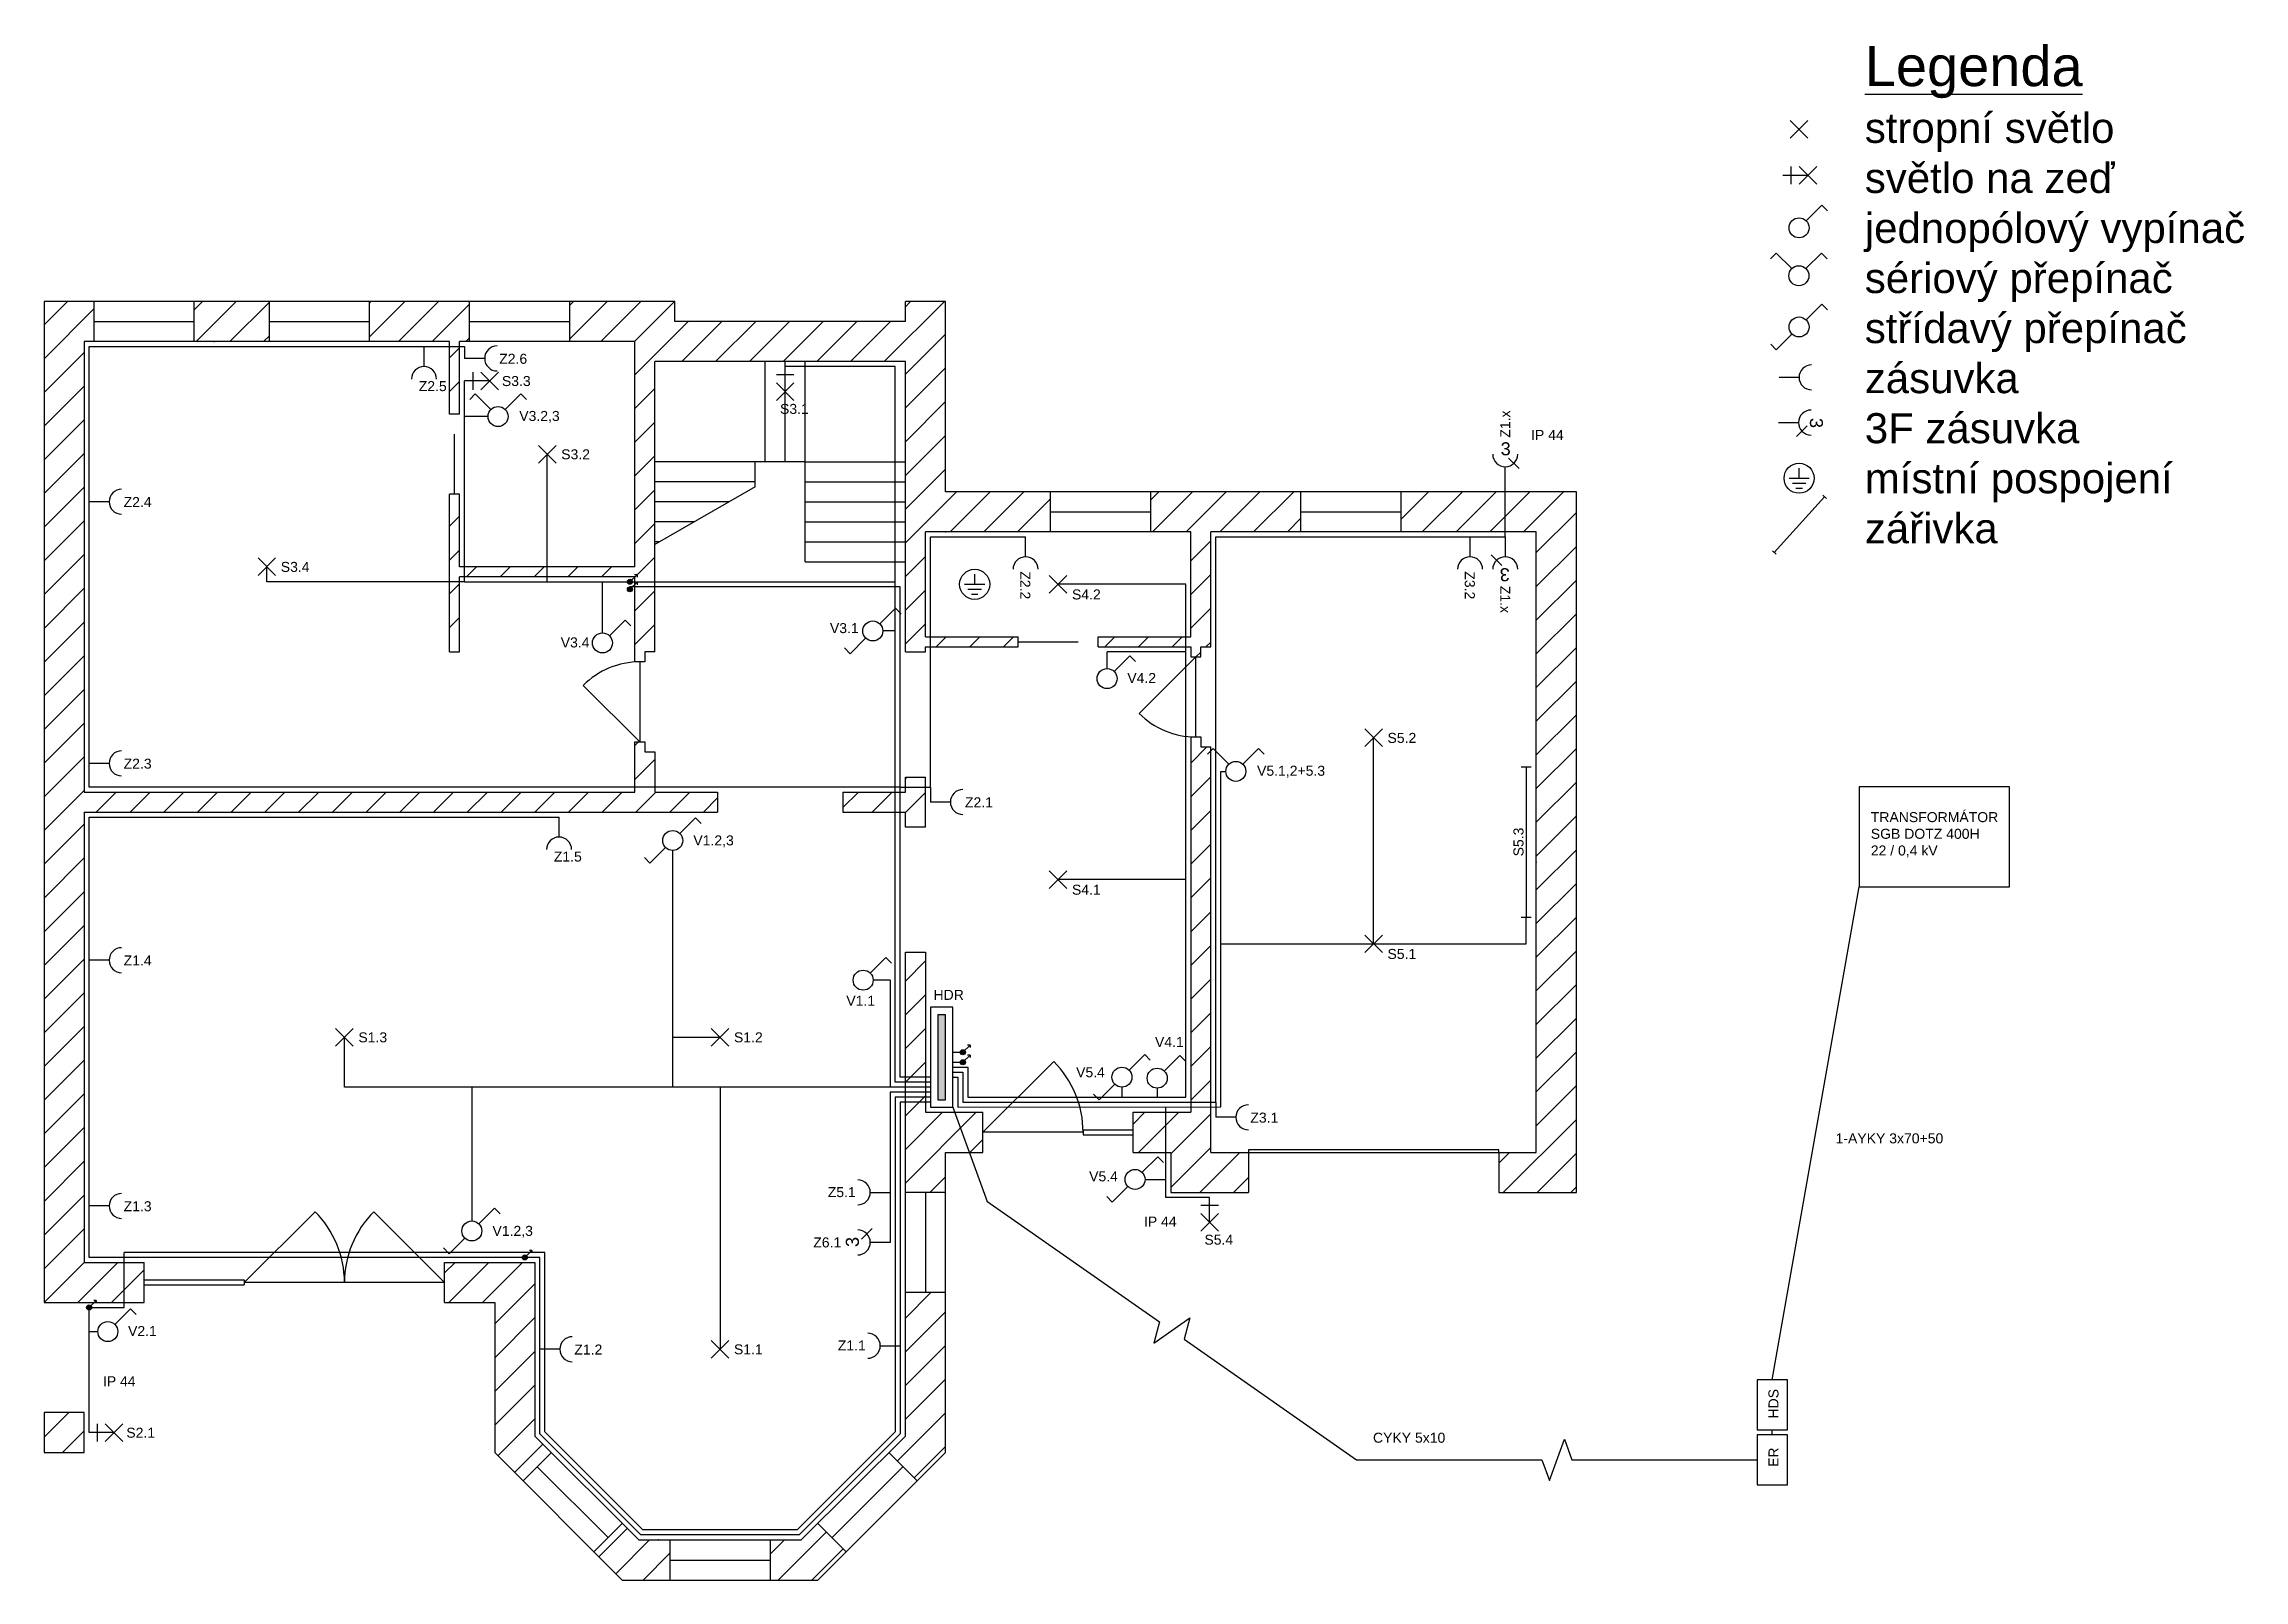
# Model space of a CAD drawing. Header units: millimetres. Extents: x 4285 to 75826, y 2195 to 40915.
# Drawn here: x 5000 to 26966, y 2227 to 17573 of the extents above; entities that cross this region are included whole.
import ezdxf
from ezdxf.enums import TextEntityAlignment as Align

# ---------------------------------------------------------------- set-up
doc = ezdxf.new("R2010")
doc.units = ezdxf.units.MM
doc.header["$LTSCALE"] = 10
for name, color, linetype in [('DVERE', 254, 'Continuous'), ('LEGENDA', 254, 'Continuous'), ('MISTNI_POSPOJENI', 80, 'Continuous'), ('PRIPOJKA', 5, 'Continuous'), ('SVETLA', 40, 'Continuous'), ('ZASUVKY', 10, 'Continuous'), ('ZDI', 7, 'Continuous')]:
    doc.layers.add(name, color=color, linetype=linetype)
doc.styles.get("Standard").update_dxf_attribs({"font": 'arial.ttf'})

msp = doc.modelspace()

# ---------------------------------------------------------------- texts
at = {"layer": 'LEGENDA', "insert": (23179.854, 17552.186), "char_height": 300, "attachment_point": 1}
msp.add_mtext_dynamic_manual_height_columns('{\\fArial|b0|i0|c238|p34;\\H1.3333x;\\LLegenda\\H0.75x;\\l\\Pstropní světlo\\Psvětlo na zeď\\Pjednopólový vypínač\\Psériový přepínač\\Pstřídavý přepínač\\Pzásuvka\\P3F zásuvka\\Pmístní pospojení\\Pzářivka}', width=7432.19838, gutter_width=500, heights=[0], dxfattribs=at)
at = {"layer": 'PRIPOJKA', "char_height": 100, "attachment_point": 1}
for s, width, insert in [('\\A1;{\\fArial|b0|i0|c238|p34;TRANSFORMÁTOR\\PSGB DOTZ 400H\\P22 / 0,4 kV}', 1309.23362, (23239.736, 9899.198)), ('{\\fArial|b0|i0|c238|p34;HDR}', 590.45823, (13881.404, 8123.499)), ('{\\fArial|b0|i0|c238|p34;1-AYKY 3x70+50}', 1690.54912, (22888.132, 6689.799)), ('{\\fArial|b0|i0|c238|p34;CYKY 5x10}', 1370.88041, (18269.396, 3698.981))]:
    msp.add_mtext_dynamic_manual_height_columns(s, width=width, gutter_width=500, heights=[0], dxfattribs=dict(at, insert=insert))
at = {"layer": 'PRIPOJKA', "char_height": 100, "attachment_point": 1, "rotation": 90}
for s, insert in [('{\\fArial|b0|i0|c238|p34;HDS}', (22217.964, 3840.974)), ('{\\fArial|b0|i0|c238|p34;ER}', (22217.964, 3357.134))]:
    msp.add_mtext_dynamic_manual_height_columns(s, width=400.03674, gutter_width=500, heights=[0], dxfattribs=dict(at, insert=insert))
at = {"layer": 'SVETLA', "char_height": 100, "attachment_point": 1}
for s, width, insert in [('V3.4', 230.13057, (10159.289, 11644.287)), ('{\\fArial|b0|i0|c238|p34;V3.1}', 427.78938, (12847.147, 11787.536)), ('{\\fArial|b0|i0|c238|p34;V1.1}', 331.10207, (13010.807, 8064.384)), ('{\\fArial|b0|i0|c238|p34;V4.1}', 357.32939, (16092.671, 7652.552)), ('{\\fArial|b0|i0|c238|p34;V5.4}', 446.02521, (15305.241, 7350.484)), ('{\\fArial|b0|i0|c238|p34;V5.4}', 446.02521, (15435.066, 6309.729)), ('{\\fArial|b0|i0|c238|p34;IP 44}', 1253.19493, (15982.448, 5858.17)), ('{\\fArial|b0|i0|c238|p34;IP 44}', 1253.19493, (5588.193, 4263.236))]:
    msp.add_mtext_dynamic_manual_height_columns(s, width=width, gutter_width=500, heights=[0], dxfattribs=dict(at, insert=insert))
at = {"layer": 'ZASUVKY', "insert": (19847.763, 13717.614), "char_height": 100, "attachment_point": 1}
msp.add_mtext_dynamic_manual_height_columns('{\\fArial|b0|i0|c238|p34;IP 44}', width=1253.19493, gutter_width=500, heights=[0], dxfattribs=at)

# ---------------------------------------------------------------- blocks, each defined once
blk = doc.blocks.new('Zarivka')
at = {"layer": 'SVETLA'}
for p, q in [((-50, 750), (50, 750)), ((0, 750), (0, -750)), ((-50, -750), (50, -750))]:
    blk.add_line(p, q, dxfattribs=at)
blk.add_attdef('S1.X', (-28, -143), '', height=100, rotation=90)
blk = doc.blocks.new('Zarovka')
at = {"layer": 'SVETLA'}
for p, q in [((-88, 88), (88, -88)), ((-88, -88), (88, 88))]:
    blk.add_line(p, q, dxfattribs=at)
blk.add_attdef('S1.X', (139, -51), '', height=100)
blk = doc.blocks.new('Zarovka na zed')
at = {"layer": 'SVETLA'}
for p, q in [((250, 0), (0, 0)), ((81, 88), (81, -88)), ((162, -88), (338, 88)), ((162, 88), (338, -88))]:
    blk.add_line(p, q, dxfattribs=at)
blk.add_attdef('S1.X', (372, -51), '', height=100, dxfattribs=at)
blk = doc.blocks.new('Zasuvka')
at = {"layer": 'ZASUVKY'}
blk.add_line((200, 0), (0, 0), dxfattribs=at)
blk.add_arc((325, 0), 125, 90, 270, dxfattribs=at)
blk.add_attdef('Z1.X', (345, -53), '', height=100)
blk = doc.blocks.new('3F zasuvka')
at = {"layer": 'ZASUVKY'}
for p, q in [((0, 0), (200, 0)), ((181, -140), (287, -34))]:
    blk.add_line(p, q, dxfattribs=at)
blk.add_arc((325, 0), 125, 90, 270, dxfattribs=at)
blk.add_attdef('Z1.X', (490, -50), '', height=100)
blk.add_text('3', height=130, rotation=270, dxfattribs=at).set_placement((314, 46))
blk = doc.blocks.new('*U38')
at = {"layer": 'SVETLA'}
for p, q in [((-227, 227), (-283, 170)), ((-71, 71), (-227, 227)), ((71, 71), (227, 227)), ((227, 227), (283, 170))]:
    blk.add_line(p, q, dxfattribs=at)
blk.add_circle((0, 0), 100, dxfattribs=at)
at = {"color": 0}
blk.add_attdef('V1.1', (212, -44), '', height=100, dxfattribs=at)
blk = doc.blocks.new('Vypinac')
at = {"layer": 'SVETLA'}
for p, q in [((71, 71), (227, 227)), ((227, 227), (283, 170))]:
    blk.add_line(p, q, dxfattribs=at)
blk.add_circle((0, 0), 100, dxfattribs=at)
blk.add_attdef('V1.1', (202, -44), '', height=100)
blk = doc.blocks.new('Vypinac SCHOD')
at = {"layer": 'SVETLA'}
for p, q in [((71, 71), (227, 227)), ((227, 227), (283, 170)), ((-227, -227), (-283, -170)), ((-71, -71), (-227, -227))]:
    blk.add_line(p, q, dxfattribs=at)
blk.add_circle((0, 0), 100, dxfattribs=at)
blk.add_attdef('V1.1', (206, -49), '', height=100)
blk = doc.blocks.new('NAHORU')
h = blk.add_hatch(color=0)
h.dxf.hatch_style = 1
h.paths.add_polyline_path([(-25, 0, 1), (25, 0, 1)])
at = {"color": 0}
for p, q in [((0, 0), (71, 71)), ((71, 71), (46, 71)), ((71, 71), (71, 46))]:
    blk.add_line(p, q, dxfattribs=at)
blk.add_circle((0, 0), 25, dxfattribs=at)
blk = doc.blocks.new('*U11')
at = {"layer": 'MISTNI_POSPOJENI'}
for p, q in [((-100, 0), (100, 0)), ((0, 0), (0, 100)), ((-67, -50), (67, -50)), ((-33, -100), (33, -100))]:
    blk.add_line(p, q, dxfattribs=at)
blk.add_circle((0, 0), 150, dxfattribs=at)
blk = doc.blocks.new('*U39')
at = {"layer": 'SVETLA'}
for p, q in [((-227, 227), (-283, 170)), ((-71, 71), (-227, 227)), ((71, 71), (227, 227)), ((227, 227), (283, 170))]:
    blk.add_line(p, q, dxfattribs=at)
blk.add_circle((0, 0), 100, dxfattribs=at)
at = {"color": 0}
blk.add_attdef('V1.1', (212, -44), '', height=100, dxfattribs=at)
blk = doc.blocks.new('KOUPELNA')
at = {"layer": 'MISTNI_POSPOJENI'}
for p, q in [((-100, 0), (100, 0)), ((0, 0), (0, 100)), ((-67, -50), (67, -50)), ((-33, -100), (33, -100))]:
    blk.add_line(p, q, dxfattribs=at)
blk.add_circle((0, 0), 150, dxfattribs=at)

# ---------------------------------------------------------------- hatches: boundary and pattern name
at = {"layer": 'PRIPOJKA'}
h = msp.add_hatch(color=256, dxfattribs=at)
h.dxf.hatch_style = 1
h.paths.add_polyline_path([(14000, 7875), (13925, 7875), (13925, 7025), (14000, 7025)])
at = {"layer": 'ZDI'}
h = msp.add_hatch(dxfattribs=at)
h.set_pattern_fill('ANSI31', color=256, scale=75)
h.paths.add_polyline_path([(7250, 14600), (7250, 15000), (6500, 15000), (6500, 14600)], flags=17)
h.paths.add_polyline_path([(9050, 14600), (9050, 13875), (9150, 13875), (9150, 14600), (9250, 14600), (9250, 15000), (8250, 15000), (8250, 14600)], flags=17)
h.paths.add_polyline_path([(11300, 14800), (11300, 15000), (10250, 15000), (10250, 14600), (10900, 14600), (10900, 12350), (9150, 12350), (9150, 13075), (9050, 13075), (9050, 11500), (9150, 11500), (9150, 12250), (10900, 12250), (10900, 11400), (11000, 11400), (11000, 11500), (11100, 11500), (11100, 14400), (13600, 14400), (13600, 11500), (13800, 11500), (13800, 11550), (14725, 11550), (14725, 11650), (13800, 11650), (13800, 12700), (15050, 12700), (15050, 13100), (14000, 13100), (14000, 15000), (13600, 15000), (13600, 14800)])
h.paths.add_polyline_path([(14000, 5100), (13600, 5100), (13600, 3665.685), (13434.315, 3500), (13717.157, 3217.157), (14000, 3500)])
h.paths.add_polyline_path([(13600, 6100), (14000, 6100), (14000, 6500), (14375, 6500), (14375, 6900), (13800, 6900), (13800, 8500), (13600, 8500)])
h.paths.add_polyline_path([(15875, 6900), (15875, 6500), (16250, 6500), (16250, 6100), (17025, 6100), (17025, 6500), (16650, 6500), (16650, 10550), (16550, 10550), (16550, 10650), (16450, 10650), (16450, 6900)])
h.paths.add_polyline_path([(20300, 6100), (20300, 13100), (18550, 13100), (18550, 12700), (19900, 12700), (19900, 6500), (19525, 6500), (19525, 6100)])
h.paths.add_polyline_path([(17550, 12700), (17550, 13100), (16050, 13100), (16050, 12700), (16450, 12700), (16450, 11650), (15525, 11650), (15525, 11550), (16450, 11550), (16450, 11450), (16550, 11450), (16550, 11550), (16650, 11550), (16650, 12700)])
h.paths.add_polyline_path([(13600, 9900), (13600, 9750), (13800, 9750), (13800, 10250), (13600, 10250), (13600, 10100), (12975, 10100), (12975, 9900)])
h.paths.add_polyline_path([(11725, 9900), (11725, 10100), (11100, 10100), (11100, 10500), (11000, 10500), (11000, 10600), (10900, 10600), (10900, 10100), (5400, 10100), (5400, 14600), (5500, 14600), (5500, 15000), (5000, 15000), (5000, 5000), (6000, 5000), (6000, 5400), (5400, 5400), (5400, 9900)])
h.paths.add_polyline_path([(9900, 5400), (9000, 5400), (9000, 5000), (9500, 5000), (9500, 3500), (9782.843, 3217.157), (10065.685, 3500), (9900, 3665.685)])
h.paths.add_polyline_path([(11250, 2227.208), (11250, 2627.208), (10938.478, 2627.208), (10772.792, 2792.893), (10489.949, 2510.051), (10772.792, 2227.208)])
h.paths.add_polyline_path([(12561.522, 2627.208), (12250, 2627.208), (12250, 2227.208), (12727.208, 2227.208), (13010.051, 2510.051), (12727.208, 2792.893)])
h = msp.add_hatch(dxfattribs=at)
h.set_pattern_fill('ANSI31', color=256, scale=75)
h.paths.add_polyline_path([(5400, 3900), (5000, 3900), (5000, 3500), (5400, 3500)])

# ---------------------------------------------------------------- linework, layer by layer
at = {"layer": 'DVERE'}
for p, q in [((12200, 13400), (12200, 14400)), ((12400, 13400), (12400, 14400)), ((12600, 13400), (12600, 14400)), ((9100, 13075), (9100, 13675)), ((12100, 13400), (11100, 13400)), ((12600, 13400), (12100, 13400)), ((12100, 13150), (12100, 13400)), ((12600, 12400), (12600, 13400)), ((12600, 13400), (13600, 13400)), ((12100, 13200), (11100, 13200)), ((12600, 13200), (13600, 13200)), ((12100, 13150), (11100, 12572.65)), ((11840.192, 13000), (11100, 13000)), ((12600, 13000), (13600, 13000)), ((11493.782, 12800), (11100, 12800)), ((12600, 12800), (13600, 12800)), ((11147.372, 12600), (11100, 12600)), ((12600, 12600), (13600, 12600)), ((12600, 12400), (13600, 12400)), ((14725, 11600), (15325, 11600)), ((16500, 11450), (15934.315, 10884.315)), ((16500, 10650), (16500, 11450)), ((10950, 11400), (10950, 10600)), ((10950, 10600), (10384.315, 11165.685)), ((14375, 6700), (15082.107, 7407.107)), ((15375, 6700), (14375, 6700)), ((19525, 6525), (17025, 6525)), ((17025, 6525), (17025, 6500)), ((17025, 6500), (19525, 6500)), ((19525, 6500), (19525, 6525)), ((7000, 5200), (7707.107, 5907.107)), ((9000, 5200), (8292.893, 5907.107)), ((8000, 5200), (7000, 5200)), ((9000, 5200), (8000, 5200))]:
    msp.add_line(p, q, dxfattribs=at)
for centre, radius, start, end in [((10950, 10600), 800, 90, 135), ((16500, 11450), 800, 225, 270), ((14375, 6700), 1000, 0, 45), ((7000, 5200), 1000, 0, 45), ((9000, 5200), 1000, 135, 180)]:
    msp.add_arc(centre, radius, start, end, dxfattribs=at)
at = {"layer": 'PRIPOJKA'}
for p, q in [((22256.502, 4227.779), (23124.743, 9151.818)), ((14075, 6950), (14417.02, 6010.307)), ((22256.502, 3677.779), (22256.502, 3727.779))]:
    msp.add_line(p, q, dxfattribs=at)
for points in [[(23124.743, 9151.818), (24624.743, 9151.818), (24624.743, 10151.818), (23124.743, 10151.818)], [(13850, 6950), (14075, 6950), (14075, 7950), (13850, 7950)], [(13925, 7025), (14000, 7025), (14000, 7875), (13925, 7875)], [(22106.502, 3727.779), (22406.502, 3727.779), (22406.502, 4227.779), (22106.502, 4227.779)], [(22106.502, 3177.779), (22406.502, 3177.779), (22406.502, 3677.779), (22106.502, 3677.779)]]:
    msp.add_lwpolyline(points, close=True, dxfattribs=at)
at = {"layer": 'PRIPOJKA', "linetype": 'Continuous'}
for points in [[(14414.972, 6011.741), (16137.239, 4805.797), (16080.484, 4593.983), (16439.74, 4845.537), (16382.985, 4633.724), (18105.252, 3427.779)], [(18104.002, 3427.779), (19955.252, 3427.779), (20030.252, 3221.719), (20180.252, 3633.84), (20255.252, 3427.779), (22106.502, 3427.779)]]:
    msp.add_lwpolyline(points, dxfattribs=at)
at = {"layer": 'SVETLA'}
for p, q in [((13500, 14350), (12400, 14350)), ((13500, 11708.819), (13500, 14350)), ((9200, 12200), (9200, 14206.858)), ((9433.341, 13851.127), (9200, 13851.127)), ((10025, 12200), (10025, 13475)), ((7225, 12200), (7225, 12350)), ((9200, 12200), (7225, 12200)), ((9200, 12200), (13500, 12200)), ((10575.723, 11689.302), (10575.723, 12200)), ((16400, 12175), (15125, 12175)), ((16400, 11500), (16400, 12175)), ((13500, 11708.819), (13374.937, 11708.819)), ((13500, 7200), (13500, 11708.819)), ((16400, 11500), (15614.215, 11500)), ((15614.215, 11332.89), (15614.215, 11500)), ((16400, 9225), (16400, 11500)), ((18275, 8583.333), (18275, 10641.667)), ((16750, 6956.399), (16750, 10306.488)), ((16750, 10306.488), (16799.878, 10306.488)), ((11277.461, 7150), (11277.461, 9515.63)), ((16400, 9225), (15125, 9225)), ((16400, 7050), (16400, 9225)), ((19800, 8583.333), (19800, 8850)), ((16750, 8583.333), (18275, 8583.333)), ((18275, 8583.333), (19800, 8583.333)), ((13450, 8220.133), (13278.865, 8220.133)), ((13450, 8220.133), (13450, 7150)), ((8000, 7150), (8000, 7650)), ((11277.461, 7650), (11750, 7650)), ((14075, 7400), (14175, 7400)), ((14075, 7350), (14225, 7350)), ((14075, 7250), (14125, 7250)), ((14125, 7250), (14125, 6950)), ((14225, 7350), (14225, 7050)), ((13850, 7150), (8000, 7150)), ((9271.53, 7150), (9271.53, 5814.501)), ((11750, 7150), (11750, 4532.843)), ((13850, 7200), (13500, 7200)), ((13850, 7050), (13500, 7050)), ((13500, 7050), (13500, 3707.107)), ((14225, 7050), (16400, 7050)), ((15762.677, 7150.975), (15762.677, 7050)), ((16114.854, 7140.924), (16114.854, 7050)), ((14125, 6950), (16750, 6956.399)), ((16200, 6050), (16200, 6950)), ((15993.339, 6229.361), (16200, 6229.361)), ((16637.5, 6050), (16200, 6050)), ((10000, 5500), (5800, 5500)), ((5800, 4950), (5800, 5500)), ((10000, 3707.107), (10000, 5500)), ((5450, 3700), (5450, 4950)), ((5450, 4950), (5800, 4950)), ((5450, 4709.102), (5537.22, 4709.102)), ((10979.899, 2727.208), (10000, 3707.107)), ((13500, 3707.107), (12520.101, 2727.208)), ((12520.101, 2727.208), (10979.899, 2727.208))]:
    msp.add_line(p, q, dxfattribs=at)
at = {"layer": 'ZASUVKY'}
for p, q in [((5450, 10150), (5450, 14550)), ((5450, 14550), (9200, 14550)), ((9200, 14550), (9200, 14431.372)), ((19589.697, 12650), (19589.697, 13150)), ((13850, 10150), (13850, 12650)), ((13850, 12650), (14800.506, 12650)), ((16700, 7000), (16700, 12650)), ((16700, 12650), (19589.697, 12650)), ((13550, 12150), (10850, 12150)), ((13550, 10150), (13550, 12150)), ((13550, 10150), (5450, 10150)), ((13550, 7250), (13550, 10150)), ((13550, 10150), (13850, 10150)), ((13850, 10150), (13850, 10000)), ((5450, 5450), (5450, 9850)), ((5450, 9850), (10143.05, 9850)), ((14075, 7500), (14175, 7500)), ((13850, 7250), (13550, 7250)), ((14075, 7300), (14175, 7300)), ((14175, 7300), (14175, 7000)), ((13850, 7100), (13450, 7100)), ((13450, 7100), (13450, 6100)), ((13850, 7000), (13550, 7000)), ((13550, 7000), (13550, 3686.396)), ((14175, 7000), (16700, 7000)), ((16700, 7000), (16700, 6850)), ((13450, 6100), (13450, 5600)), ((9950, 5450), (5450, 5450)), ((9950, 3686.396), (9950, 5450)), ((10959.188, 2677.208), (9950, 3686.396)), ((13550, 3686.396), (12540.812, 2677.208)), ((12540.812, 2677.208), (10959.188, 2677.208))]:
    msp.add_line(p, q, dxfattribs=at)
at = {"layer": 'ZDI'}
for p, q in [((5000, 15000), (5000, 5000)), ((11300, 15000), (5000, 15000)), ((5500, 14600), (5500, 15000)), ((6500, 14600), (6500, 15000)), ((7250, 14600), (7250, 15000)), ((8250, 14600), (8250, 15000)), ((9250, 14600), (9250, 15000)), ((10250, 14600), (10250, 15000)), ((11300, 14800), (11300, 15000)), ((14000, 15000), (13600, 15000)), ((13600, 14800), (13600, 15000)), ((14000, 13100), (14000, 15000)), ((5500, 14800), (6500, 14800)), ((7250, 14800), (8250, 14800)), ((9250, 14800), (10250, 14800)), ((13600, 14800), (11300, 14800)), ((5400, 14600), (5400, 10100)), ((9050, 14600), (5400, 14600)), ((9050, 13875), (9050, 14600)), ((10900, 14600), (9150, 14600)), ((9150, 13875), (9150, 14600)), ((10900, 12350), (10900, 14600)), ((11100, 11500), (11100, 14400)), ((13600, 14400), (11100, 14400)), ((13600, 11500), (13600, 14400)), ((9150, 13875), (9050, 13875)), ((9050, 11500), (9050, 13075)), ((9150, 13075), (9050, 13075)), ((9150, 12350), (9150, 13075)), ((20300, 13100), (14000, 13100)), ((15050, 12700), (15050, 13100)), ((16050, 12700), (16050, 13100)), ((17550, 12700), (17550, 13100)), ((18550, 12700), (18550, 13100)), ((20300, 6100), (20300, 13100)), ((15050, 12900), (16050, 12900)), ((17550, 12900), (18550, 12900)), ((13800, 11650), (13800, 12700)), ((16450, 12700), (13800, 12700)), ((16450, 11650), (16450, 12700)), ((19900, 12700), (16650, 12700)), ((16650, 11550), (16650, 12700)), ((19900, 6500), (19900, 12700)), ((10900, 12350), (9150, 12350)), ((9150, 11500), (9150, 12250)), ((10900, 12250), (9150, 12250)), ((10900, 11400), (10900, 12250)), ((13800, 11650), (14725, 11650)), ((14725, 11550), (14725, 11650)), ((15525, 11550), (15525, 11650)), ((15525, 11650), (16450, 11650)), ((9050, 11500), (9150, 11500)), ((11100, 11500), (11000, 11500)), ((11000, 11500), (11000, 11400)), ((13600, 11500), (13800, 11500)), ((13800, 11500), (13800, 11550)), ((13800, 11550), (14725, 11550)), ((15525, 11550), (16450, 11550)), ((16450, 11550), (16450, 11450)), ((16450, 11450), (16550, 11450)), ((16550, 11450), (16550, 11550)), ((16550, 11550), (16650, 11550)), ((11000, 11400), (10900, 11400)), ((10900, 10600), (11000, 10600)), ((10900, 10100), (10900, 10600)), ((11000, 10600), (11000, 10500)), ((16450, 10650), (16550, 10650)), ((16450, 10650), (16450, 6900)), ((16550, 10650), (16550, 10550)), ((16550, 10550), (16650, 10550)), ((16650, 6500), (16650, 10550)), ((11000, 10500), (11100, 10500)), ((11100, 10500), (11100, 10100)), ((13600, 10100), (13600, 10250)), ((13600, 10250), (13800, 10250)), ((13800, 9750), (13800, 10250)), ((5400, 10100), (10900, 10100)), ((5400, 9900), (11725, 9900)), ((5400, 9900), (5400, 5400)), ((11100, 10100), (11725, 10100)), ((11725, 10100), (11725, 9900)), ((12975, 10100), (12975, 9900)), ((12975, 10100), (13600, 10100)), ((12975, 9900), (13600, 9900)), ((13600, 9750), (13600, 9900)), ((13800, 9750), (13600, 9750)), ((13600, 8500), (13800, 8500)), ((13600, 3665.685), (13600, 8500)), ((13800, 8500), (13800, 6900)), ((13800, 6900), (14375, 6900)), ((14375, 6500), (14375, 6900)), ((15875, 6500), (15875, 6900)), ((15875, 6900), (16450, 6900)), ((15375, 6725), (15375, 6675)), ((15375, 6725), (15875, 6725)), ((15375, 6675), (15875, 6675)), ((14000, 6500), (14375, 6500)), ((14000, 3500), (14000, 6500)), ((15875, 6500), (16250, 6500)), ((16250, 6500), (16250, 6100)), ((16650, 6500), (17025, 6500)), ((17025, 6500), (17025, 6100)), ((19525, 6500), (19525, 6100)), ((19525, 6500), (19900, 6500)), ((14000, 6100), (13600, 6100)), ((13800, 6100), (13800, 5100)), ((19525, 6100), (20300, 6100)), ((5400, 5400), (6000, 5400)), ((6000, 5000), (6000, 5400)), ((9000, 5000), (9000, 5400)), ((9000, 5400), (9900, 5400)), ((9900, 5400), (9900, 3665.685)), ((6000, 5225), (7000, 5225)), ((6000, 5175), (7000, 5175)), ((7000, 5225), (7000, 5175)), ((14000, 5100), (13600, 5100)), ((5000, 5000), (6000, 5000)), ((9000, 5000), (9500, 5000)), ((9500, 5000), (9500, 3500)), ((9900, 3665.685), (10938.478, 2627.208)), ((12561.522, 2627.208), (13600, 3665.685)), ((9500, 3500), (10772.792, 2227.208)), ((10065.685, 3500), (9782.843, 3217.157)), ((9924.264, 3358.579), (10631.371, 2651.472)), ((12727.208, 2227.208), (14000, 3500)), ((12868.629, 2651.472), (13575.736, 3358.579)), ((13434.315, 3500), (13717.157, 3217.157)), ((10772.792, 2792.893), (10489.949, 2510.051)), ((12727.208, 2792.893), (13010.051, 2510.051)), ((10938.478, 2627.208), (12561.522, 2627.208)), ((11250, 2627.208), (11250, 2227.208)), ((11250, 2427.208), (12250, 2427.208)), ((12250, 2627.208), (12250, 2227.208)), ((10772.792, 2227.208), (12727.208, 2227.208))]:
    msp.add_line(p, q, dxfattribs=at)
msp.add_lwpolyline([(16250, 6100), (17025, 6100)], dxfattribs=at)
msp.add_lwpolyline([(5000, 3500), (5400, 3500), (5400, 3900), (5000, 3900)], close=True, dxfattribs=at)
for p in [(6700, 14600), (14000, 12700), (19900, 9400), (5400, 6700), (11135.534, 2627.208)]:
    msp.add_point(p, dxfattribs=at)

# ---------------------------------------------------------------- block references
at = {"layer": 'LEGENDA'}
for name, p in [('Zarovka', (22523.462, 16720.687)), ('Zarovka na zed', (22361.85, 16261.029)), ('Vypinac', (22523.462, 15736.529)), ('*U39', (22521.436, 15258.059)), ('Vypinac SCHOD', (22523.462, 14745.958)), ('Zasuvka', (22323.462, 14242.375)), ('3F zasuvka', (22317.859, 13791.128)), ('KOUPELNA', (22523.462, 13234.722))]:
    msp.add_blockref(name, p, dxfattribs=at)
at = {"layer": 'LEGENDA', "xscale": 0.4999999999999999, "yscale": 0.4999999999999999, "rotation": 317.8947190171178}
msp.add_blockref('Zarivka', (22527.517, 12769.63), dxfattribs=at)
at = {"layer": 'MISTNI_POSPOJENI'}
msp.add_blockref('*U11', (14292.258, 12175), dxfattribs=at)
at = {"layer": 'SVETLA'}
for name, p, values in [('Zarovka na zed', (9200, 14206.858), {'S1.X': 'S3.3'}), ('*U39', (9533.341, 13851.127), {'V1.1': 'V3.2,3'}), ('Zarovka', (10025, 13475), {'S1.X': 'S3.2'}), ('Zarovka', (7225, 12350), {'S1.X': 'S3.4'}), ('Vypinac', (15614.215, 11232.89), {'V1.1': 'V4.2'}), ('Zarovka', (18275, 10641.667), {'S1.X': 'S5.2'}), ('*U38', (16899.878, 10306.488), {'V1.1': 'V5.1,2+5.3'}), ('Zarivka', (19800, 9600), {'S1.X': 'S5.3'}), ('Vypinac SCHOD', (11277.461, 9615.63), {'V1.1': 'V1.2,3'}), ('Zarovka', (8000, 7650), {'S1.X': 'S1.3'}), ('Zarovka', (11750, 7650), {'S1.X': 'S1.2'}), ('Vypinac SCHOD', (9271.53, 5714.501), {'V1.1': 'V1.2,3'}), ('Vypinac', (5637.22, 4709.102), {'V1.1': 'V2.1'}), ('Zarovka', (11750, 4532.843), {'S1.X': 'S1.1'})]:
    msp.add_blockref(name, p, dxfattribs=at).add_auto_attribs(values)
ref = msp.add_blockref('Zarovka na zed', (12400, 14350), dxfattribs=dict(at, rotation=270))
ref.add_attrib('S1.X', 'S3.1', dxfattribs={"height": 100}).set_placement((12348.731, 13977.61), align=Align.TOP_LEFT)
for name, p in [('NAHORU', (10850, 12200)), ('Vypinac SCHOD', (13274.937, 11708.819)), ('Vypinac', (10575.723, 11589.302)), ('Vypinac', (13178.865, 8220.133)), ('NAHORU', (14175, 7400)), ('Vypinac SCHOD', (15762.677, 7250.975)), ('Vypinac', (16114.854, 7240.924)), ('Vypinac SCHOD', (15893.339, 6229.361)), ('NAHORU', (5450, 4950))]:
    msp.add_blockref(name, p, dxfattribs=at)
ref = msp.add_blockref('Zarovka', (15125, 12175), dxfattribs=at)
ref.add_attrib('S1.X', 'S4.2', dxfattribs={"layer": '0', "height": 100}).set_placement((15263.768, 12123.919), align=Align.TOP_LEFT)
ref = msp.add_blockref('Zarovka', (15125, 9225), dxfattribs=at)
ref.add_attrib('S1.X', 'S4.1', dxfattribs={"layer": '0', "height": 100}).set_placement((15263.768, 9173.919), align=Align.TOP_LEFT)
ref = msp.add_blockref('Zarovka', (18275, 8583.333), dxfattribs=at)
ref.add_attrib('S1.X', 'S5.1', dxfattribs={"layer": '0', "height": 100}).set_placement((18413.768, 8532.253), align=Align.TOP_LEFT)
ref = msp.add_blockref('Zarovka na zed', (16637.5, 6050), dxfattribs=dict(at, rotation=270))
ref.add_attrib('S1.X', 'S5.4', dxfattribs={"height": 100}).set_placement((16586.231, 5677.61), align=Align.TOP_LEFT)
at = {"layer": 'ZASUVKY'}
ref = msp.add_blockref('Zasuvka', (8794.413, 14550), dxfattribs=dict(at, rotation=270))
ref.add_attrib('Z1.X', 'Z2.5', dxfattribs={"layer": '0', "height": 100}).set_placement((8741.616, 14205), align=Align.TOP_LEFT)
for name, p, values in [('Zasuvka', (9200, 14431.372), {'Z1.X': 'Z2.6'}), ('Zasuvka', (5450, 13000.079), {'Z1.X': 'Z2.4'}), ('Zasuvka', (5450, 10386.366), {'Z1.X': 'Z2.3'}), ('Zasuvka', (13850, 10000), {'Z1.X': 'Z2.1'}), ('Zasuvka', (5450, 8419.8), {'Z1.X': 'Z1.4'}), ('Zasuvka', (16700, 6850.122), {'Z1.X': 'Z3.1'}), ('Zasuvka', (5450, 5964.548), {'Z1.X': 'Z1.3'}), ('Zasuvka', (9950, 4532.843), {'Z1.X': 'Z1.2'}), ('Zarovka na zed', (5450, 3700), {'S1.X': 'S2.1'})]:
    msp.add_blockref(name, p, dxfattribs=at).add_auto_attribs(values)
for name, p, rotation, values in [('3F zasuvka', (19589.697, 13150), 90, {'Z1.X': 'Z1.x'}), ('Zasuvka', (14800.506, 12650), 270, {'Z1.X': 'Z2.2'}), ('Zasuvka', (19239.101, 12650), 270, {'Z1.X': 'Z3.2'}), ('3F zasuvka', (19589.697, 12650), 270, {'Z1.X': 'Z1.x'})]:
    msp.add_blockref(name, p, dxfattribs=dict(at, rotation=rotation)).add_auto_attribs(values)
for p in [(10850, 12125), (14175, 7500), (9800, 5450)]:
    msp.add_blockref('NAHORU', p, dxfattribs=at)
ref = msp.add_blockref('Zasuvka', (10143.05, 9850), dxfattribs=dict(at, rotation=270))
ref.add_attrib('Z1.X', 'Z1.5', dxfattribs={"layer": '0', "height": 100}).set_placement((10090.253, 9505), align=Align.TOP_LEFT)
ref = msp.add_blockref('Zasuvka', (13450, 6100), dxfattribs=dict(at, rotation=180))
ref.add_attrib('Z1.X', 'Z5.1', dxfattribs={"layer": '0', "height": 100}).set_placement((13105, 6152.797), align=Align.TOP_RIGHT)
ref = msp.add_blockref('3F zasuvka', (13450, 5600), dxfattribs=dict(at, rotation=180))
ref.add_attrib('Z1.X', 'Z6.1', dxfattribs={"layer": '0', "height": 100}).set_placement((12959.914, 5650.25), align=Align.TOP_RIGHT)
ref = msp.add_blockref('Zasuvka', (13550, 4567.781), dxfattribs=dict(at, rotation=180))
ref.add_attrib('Z1.X', 'Z1.1', dxfattribs={"layer": '0', "height": 100}).set_placement((13205, 4620.578), align=Align.TOP_RIGHT)

msp.set_redraw_order([(e.dxf.handle, doc.entitydb.next_handle()) for e in msp.query("TEXT MTEXT ATTDEF DIMENSION ARC_DIMENSION")])  # texts and dimensions are drawn at this point

doc.saveas('drawing.dxf')
